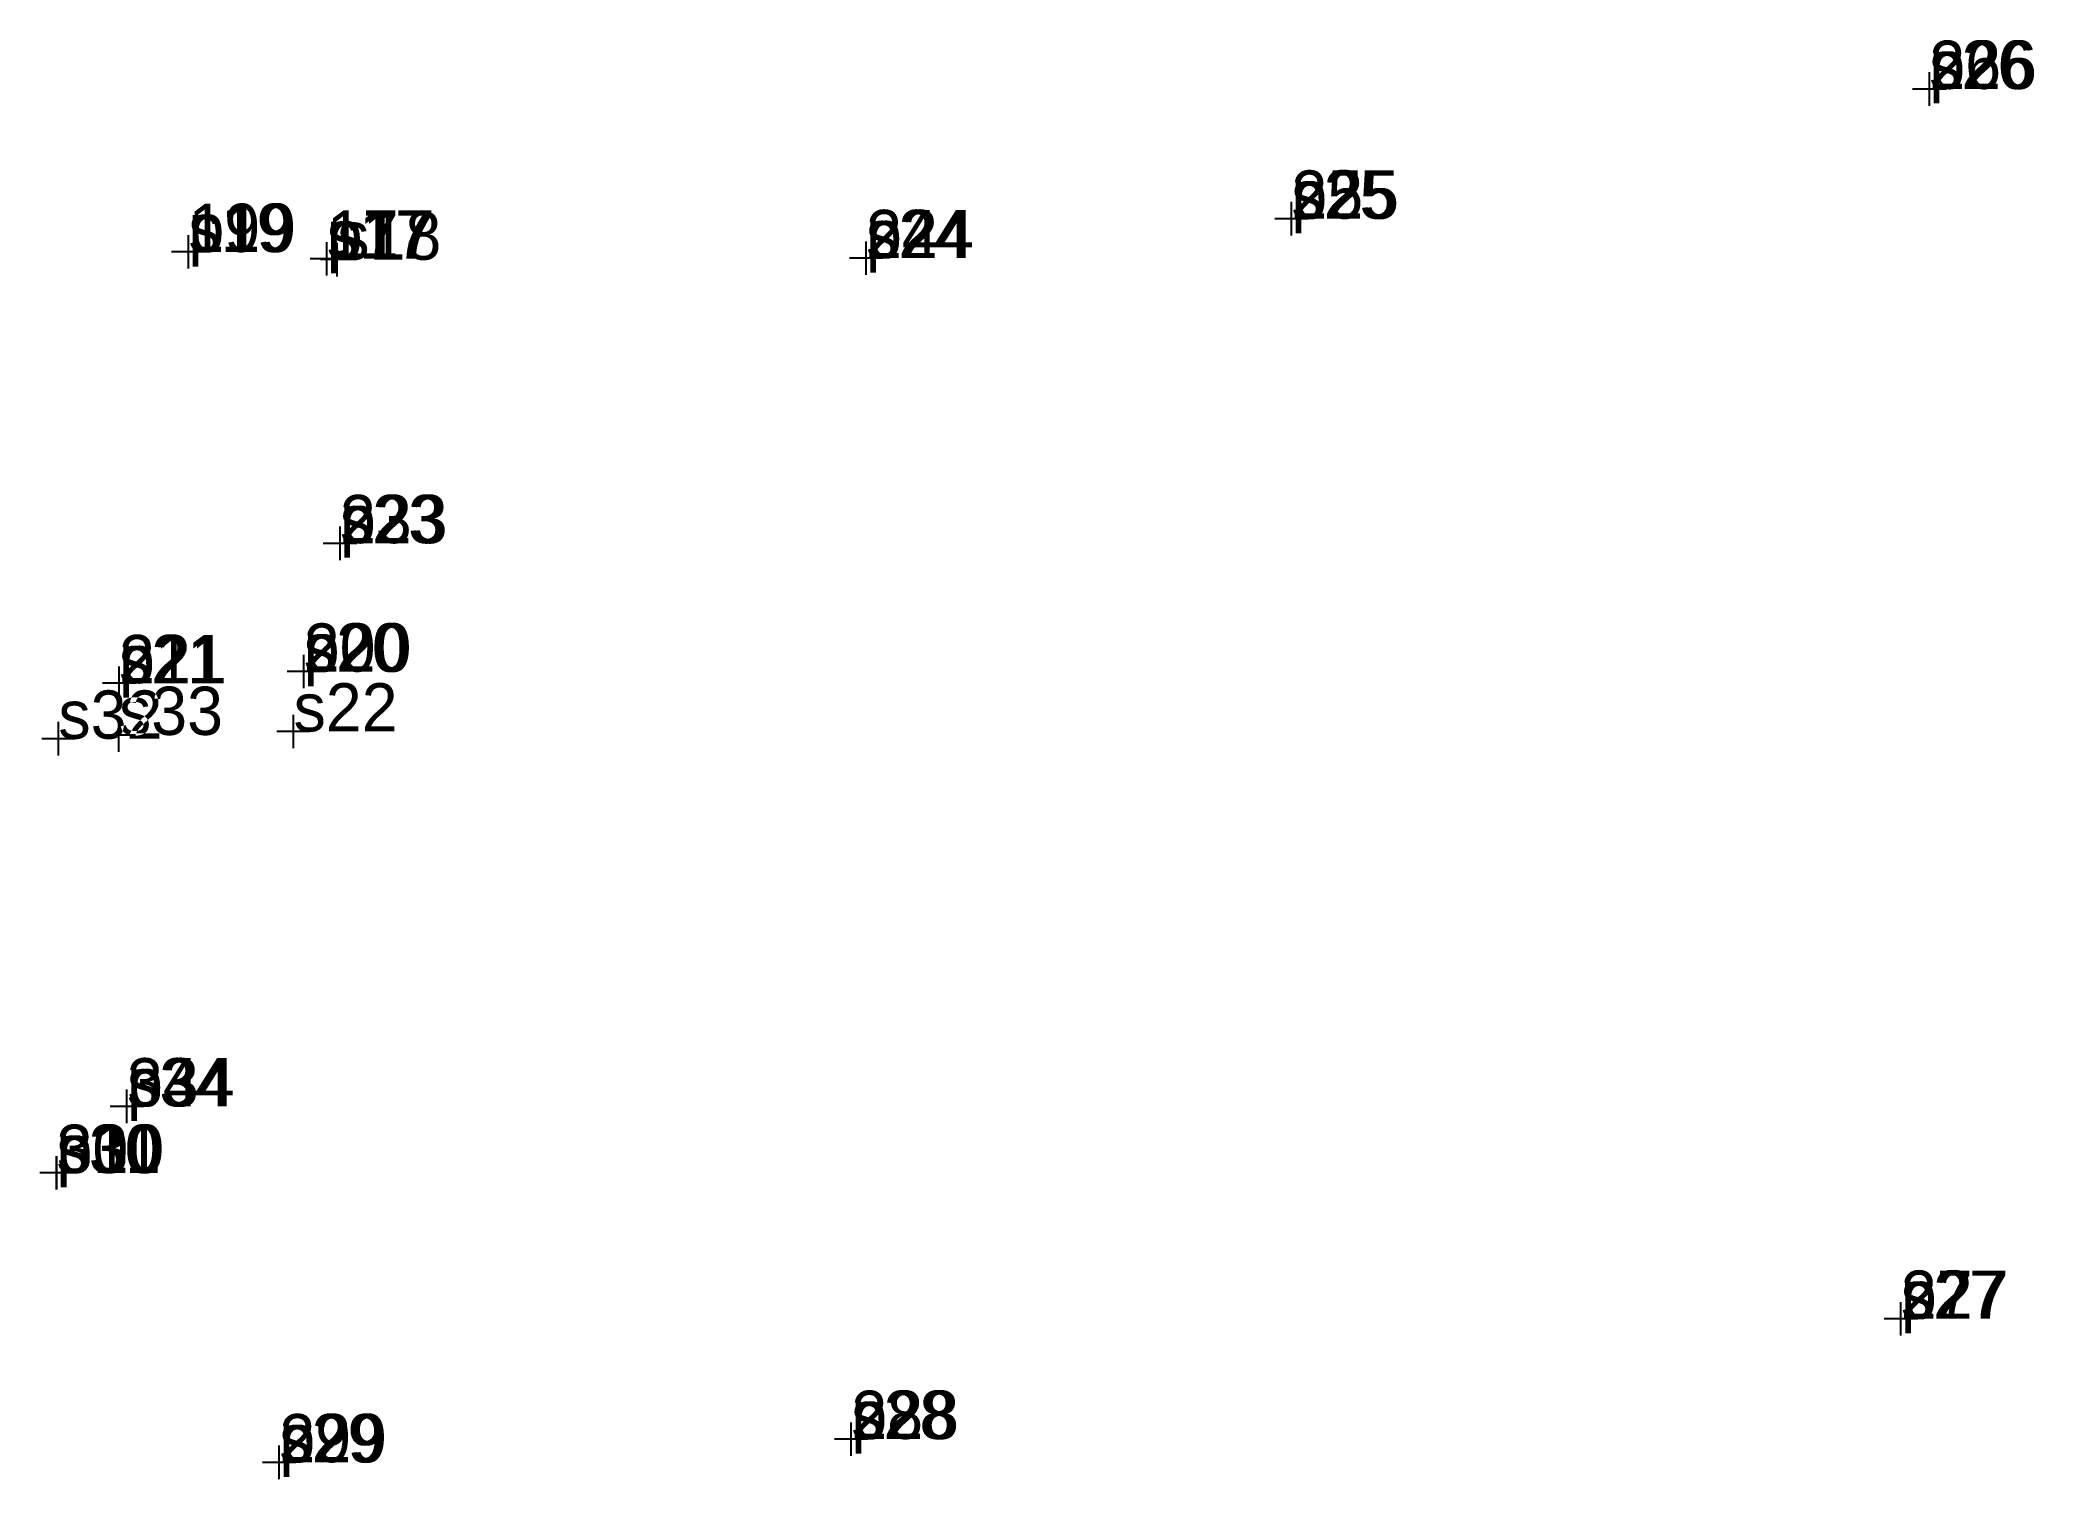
# Model space of a CAD drawing. Extents: x 534703 to 556288, y 1828073 to 1851661.
# Drawn here: x 550714.6 to 550789, y 1838049.8 to 1838103.5 of the extents above; entities that cross this region are included whole.
import ezdxf

# ---------------------------------------------------------------- set-up
doc = ezdxf.new("R2010")
doc.units = 0
doc.layers.add('Level 12', color=7, linetype='Continuous')
doc.layers.add('Level 7', color=7, linetype='Continuous')

msp = doc.modelspace()

# ---------------------------------------------------------------- texts
at = {"layer": 'Level 12'}
for s, p in [('s26', (550785.1, 1838101.68)), ('26', (550785.1, 1838101.68)), ('26', (550785.1, 1838101.68)), ('p26', (550785.1, 1838101.68)), ('p26', (550785.1, 1838101.68)), ('p26', (550785.1, 1838101.68)), ('p26', (550785.1, 1838101.68)), ('p26', (550785.1, 1838101.68)), ('p26', (550785.1, 1838101.68)), ('p26', (550785.1, 1838101.68)), ('p26', (550785.1, 1838101.68)), ('s25', (550761.31, 1838096.84)), ('25', (550761.31, 1838096.84)), ('25', (550761.31, 1838096.84)), ('p25', (550761.31, 1838096.84)), ('p25', (550761.31, 1838096.84)), ('p25', (550761.31, 1838096.84)), ('p25', (550761.31, 1838096.84)), ('p25', (550761.31, 1838096.84)), ('p25', (550761.31, 1838096.84)), ('p25', (550761.31, 1838096.84)), ('p25', (550761.31, 1838096.84)), ('s19', (550720.18, 1838095.6)), ('p19', (550720.18, 1838095.6)), ('p19', (550720.18, 1838095.6)), ('p19', (550720.18, 1838095.6)), ('p19', (550720.18, 1838095.6)), ('p19', (550720.18, 1838095.6)), ('p19', (550720.18, 1838095.6)), ('p19', (550720.18, 1838095.6)), ('p19', (550720.18, 1838095.6)), ('19', (550720.18, 1838095.6)), ('19', (550720.18, 1838095.6)), ('s17', (550725.34, 1838095.35)), ('p17', (550725.34, 1838095.35)), ('p17', (550725.34, 1838095.35)), ('p17', (550725.34, 1838095.35)), ('p17', (550725.34, 1838095.35)), ('p17', (550725.34, 1838095.35)), ('p17', (550725.34, 1838095.35)), ('p17', (550725.34, 1838095.35)), ('p17', (550725.34, 1838095.35)), ('17', (550725.34, 1838095.35)), ('17', (550725.34, 1838095.35)), ('s18', (550725.73, 1838095.31)), ('p18', (550725.73, 1838095.31)), ('p18', (550725.73, 1838095.31)), ('p18', (550725.73, 1838095.31)), ('p18', (550725.73, 1838095.31)), ('p18', (550725.73, 1838095.31)), ('p18', (550725.73, 1838095.31)), ('p18', (550725.73, 1838095.31)), ('p18', (550725.73, 1838095.31)), ('18', (550725.73, 1838095.31)), ('18', (550725.73, 1838095.31)), ('s24', (550745.45, 1838095.37)), ('24', (550745.45, 1838095.37)), ('24', (550745.45, 1838095.37)), ('p24', (550745.45, 1838095.37)), ('p24', (550745.45, 1838095.37)), ('p24', (550745.45, 1838095.37)), ('p24', (550745.45, 1838095.37)), ('p24', (550745.45, 1838095.37)), ('p24', (550745.45, 1838095.37)), ('p24', (550745.45, 1838095.37)), ('p24', (550745.45, 1838095.37)), ('s23', (550725.83, 1838084.74)), ('23', (550725.83, 1838084.74)), ('23', (550725.83, 1838084.74)), ('p23', (550725.83, 1838084.74)), ('p23', (550725.83, 1838084.74)), ('p23', (550725.83, 1838084.74)), ('p23', (550725.83, 1838084.74)), ('p23', (550725.83, 1838084.74)), ('p23', (550725.83, 1838084.74)), ('p23', (550725.83, 1838084.74)), ('p23', (550725.83, 1838084.74)), ('s20', (550724.48, 1838079.95)), ('20', (550724.48, 1838079.95)), ('20', (550724.48, 1838079.95)), ('p20', (550724.48, 1838079.95)), ('p20', (550724.48, 1838079.95)), ('p20', (550724.48, 1838079.95)), ('p20', (550724.48, 1838079.95)), ('p20', (550724.48, 1838079.95)), ('p20', (550724.48, 1838079.95)), ('p20', (550724.48, 1838079.95)), ('p20', (550724.48, 1838079.95)), ('s21', (550717.59, 1838079.52)), ('21', (550717.59, 1838079.52)), ('21', (550717.59, 1838079.52)), ('p21', (550717.59, 1838079.52)), ('p21', (550717.59, 1838079.52)), ('p21', (550717.59, 1838079.52)), ('p21', (550717.59, 1838079.52)), ('p21', (550717.59, 1838079.52)), ('p21', (550717.59, 1838079.52)), ('p21', (550717.59, 1838079.52)), ('p21', (550717.59, 1838079.52)), ('s33', (550717.59, 1838077.59)), ('33', (550717.59, 1838077.59)), ('33', (550717.59, 1838077.59)), ('p33', (550717.59, 1838077.59)), ('p33', (550717.59, 1838077.59)), ('p33', (550717.59, 1838077.59)), ('p33', (550717.59, 1838077.59)), ('p33', (550717.59, 1838077.59)), ('p33', (550717.59, 1838077.59)), ('p33', (550717.59, 1838077.59)), ('p33', (550717.59, 1838077.59)), ('s22', (550724.1, 1838077.72)), ('22', (550724.1, 1838077.72)), ('22', (550724.1, 1838077.72)), ('p22', (550724.1, 1838077.72)), ('p22', (550724.1, 1838077.72)), ('p22', (550724.1, 1838077.72)), ('p22', (550724.1, 1838077.72)), ('p22', (550724.1, 1838077.72)), ('p22', (550724.1, 1838077.72)), ('p22', (550724.1, 1838077.72)), ('p22', (550724.1, 1838077.72)), ('s32', (550715.33, 1838077.45)), ('32', (550715.33, 1838077.45)), ('32', (550715.33, 1838077.45)), ('p32', (550715.33, 1838077.45)), ('p32', (550715.33, 1838077.45)), ('p32', (550715.33, 1838077.45)), ('p32', (550715.33, 1838077.45)), ('p32', (550715.33, 1838077.45)), ('p32', (550715.33, 1838077.45)), ('p32', (550715.33, 1838077.45)), ('p32', (550715.33, 1838077.45)), ('s34', (550717.89, 1838063.74)), ('34', (550717.89, 1838063.74)), ('34', (550717.89, 1838063.74)), ('p34', (550717.89, 1838063.74)), ('p34', (550717.89, 1838063.74)), ('p34', (550717.89, 1838063.74)), ('p34', (550717.89, 1838063.74)), ('p34', (550717.89, 1838063.74)), ('p34', (550717.89, 1838063.74)), ('p34', (550717.89, 1838063.74)), ('p34', (550717.89, 1838063.74)), ('s30', (550715.26, 1838061.26)), ('s31', (550715.27, 1838061.26)), ('30', (550715.26, 1838061.26)), ('30', (550715.26, 1838061.26)), ('31', (550715.27, 1838061.26)), ('31', (550715.27, 1838061.26)), ('p30', (550715.26, 1838061.26)), ('p30', (550715.26, 1838061.26)), ('p30', (550715.26, 1838061.26)), ('p30', (550715.26, 1838061.26)), ('p30', (550715.26, 1838061.26)), ('p30', (550715.26, 1838061.26)), ('p30', (550715.26, 1838061.26)), ('p30', (550715.26, 1838061.26)), ('p31', (550715.27, 1838061.26)), ('p31', (550715.27, 1838061.26)), ('p31', (550715.27, 1838061.26)), ('p31', (550715.27, 1838061.26)), ('p31', (550715.27, 1838061.26)), ('p31', (550715.27, 1838061.26)), ('p31', (550715.27, 1838061.26)), ('p31', (550715.27, 1838061.26)), ('s27', (550784.04, 1838055.82)), ('27', (550784.04, 1838055.82)), ('27', (550784.04, 1838055.82)), ('p27', (550784.04, 1838055.82)), ('p27', (550784.04, 1838055.82)), ('p27', (550784.04, 1838055.82)), ('p27', (550784.04, 1838055.82)), ('p27', (550784.04, 1838055.82)), ('p27', (550784.04, 1838055.82)), ('p27', (550784.04, 1838055.82)), ('p27', (550784.04, 1838055.82)), ('s28', (550744.9, 1838051.34)), ('28', (550744.9, 1838051.34)), ('28', (550744.9, 1838051.34)), ('p28', (550744.9, 1838051.34)), ('p28', (550744.9, 1838051.34)), ('p28', (550744.9, 1838051.34)), ('p28', (550744.9, 1838051.34)), ('p28', (550744.9, 1838051.34)), ('p28', (550744.9, 1838051.34)), ('p28', (550744.9, 1838051.34)), ('p28', (550744.9, 1838051.34)), ('s29', (550723.57, 1838050.47)), ('29', (550723.57, 1838050.47)), ('29', (550723.57, 1838050.47)), ('p29', (550723.57, 1838050.47)), ('p29', (550723.57, 1838050.47)), ('p29', (550723.57, 1838050.47)), ('p29', (550723.57, 1838050.47)), ('p29', (550723.57, 1838050.47)), ('p29', (550723.57, 1838050.47)), ('p29', (550723.57, 1838050.47)), ('p29', (550723.57, 1838050.47))]:
    msp.add_text(s, height=1.8, dxfattribs=at).set_placement(p)

# ---------------------------------------------------------------- linework, layer by layer
at = {"layer": 'Level 7'}
for p, q in [((550785.727, 1838101.675), (550784.479, 1838101.675)), ((550785.727, 1838101.675), (550784.479, 1838101.675)), ((550785.727, 1838101.675), (550784.479, 1838101.675)), ((550785.103, 1838101.051), (550785.103, 1838102.299)), ((550785.103, 1838101.051), (550785.103, 1838102.299)), ((550785.103, 1838101.051), (550785.103, 1838102.299)), ((550785.103, 1838101.675), (550785.103, 1838101.675)), ((550785.103, 1838101.675), (550785.103, 1838101.675)), ((550785.103, 1838101.675), (550785.103, 1838101.675)), ((550785.103, 1838101.675), (550785.103, 1838101.675)), ((550785.103, 1838101.675), (550785.103, 1838101.675)), ((550785.103, 1838101.675), (550785.103, 1838101.675)), ((550785.103, 1838101.675), (550785.103, 1838101.675)), ((550785.103, 1838101.675), (550785.103, 1838101.675)), ((550761.314, 1838096.216), (550761.314, 1838097.464)), ((550761.314, 1838096.216), (550761.314, 1838097.464)), ((550761.314, 1838096.216), (550761.314, 1838097.464)), ((550761.938, 1838096.84), (550760.69, 1838096.84)), ((550761.938, 1838096.84), (550760.69, 1838096.84)), ((550761.938, 1838096.84), (550760.69, 1838096.84)), ((550761.314, 1838096.84), (550761.314, 1838096.84)), ((550761.314, 1838096.84), (550761.314, 1838096.84)), ((550761.314, 1838096.84), (550761.314, 1838096.84)), ((550761.314, 1838096.84), (550761.314, 1838096.84)), ((550761.314, 1838096.84), (550761.314, 1838096.84)), ((550761.314, 1838096.84), (550761.314, 1838096.84)), ((550761.314, 1838096.84), (550761.314, 1838096.84)), ((550761.314, 1838096.84), (550761.314, 1838096.84)), ((550720.178, 1838094.978), (550720.178, 1838096.226)), ((550720.178, 1838094.978), (550720.178, 1838096.226)), ((550720.178, 1838094.978), (550720.178, 1838096.226)), ((550725.343, 1838094.722), (550725.343, 1838095.97)), ((550725.343, 1838094.722), (550725.343, 1838095.97)), ((550725.343, 1838094.722), (550725.343, 1838095.97)), ((550725.732, 1838094.689), (550725.732, 1838095.937)), ((550725.732, 1838094.689), (550725.732, 1838095.937)), ((550725.732, 1838094.689), (550725.732, 1838095.937)), ((550745.454, 1838094.744), (550745.454, 1838095.992)), ((550745.454, 1838094.744), (550745.454, 1838095.992)), ((550745.454, 1838094.744), (550745.454, 1838095.992)), ((550720.802, 1838095.602), (550719.554, 1838095.602)), ((550720.802, 1838095.602), (550719.554, 1838095.602)), ((550720.802, 1838095.602), (550719.554, 1838095.602)), ((550720.178, 1838095.602), (550720.178, 1838095.602)), ((550720.178, 1838095.602), (550720.178, 1838095.602)), ((550720.178, 1838095.602), (550720.178, 1838095.602)), ((550720.178, 1838095.602), (550720.178, 1838095.602)), ((550720.178, 1838095.602), (550720.178, 1838095.602)), ((550720.178, 1838095.602), (550720.178, 1838095.602)), ((550720.178, 1838095.602), (550720.178, 1838095.602)), ((550720.178, 1838095.602), (550720.178, 1838095.602)), ((550725.967, 1838095.346), (550724.719, 1838095.346)), ((550725.967, 1838095.346), (550724.719, 1838095.346)), ((550725.967, 1838095.346), (550724.719, 1838095.346)), ((550726.356, 1838095.313), (550725.108, 1838095.313)), ((550726.356, 1838095.313), (550725.108, 1838095.313)), ((550726.356, 1838095.313), (550725.108, 1838095.313)), ((550725.343, 1838095.346), (550725.343, 1838095.346)), ((550725.343, 1838095.346), (550725.343, 1838095.346)), ((550725.343, 1838095.346), (550725.343, 1838095.346)), ((550725.343, 1838095.346), (550725.343, 1838095.346)), ((550725.343, 1838095.346), (550725.343, 1838095.346)), ((550725.343, 1838095.346), (550725.343, 1838095.346)), ((550725.343, 1838095.346), (550725.343, 1838095.346)), ((550725.343, 1838095.346), (550725.343, 1838095.346)), ((550725.732, 1838095.313), (550725.732, 1838095.313)), ((550725.732, 1838095.313), (550725.732, 1838095.313)), ((550725.732, 1838095.313), (550725.732, 1838095.313)), ((550725.732, 1838095.313), (550725.732, 1838095.313)), ((550725.732, 1838095.313), (550725.732, 1838095.313)), ((550725.732, 1838095.313), (550725.732, 1838095.313)), ((550725.732, 1838095.313), (550725.732, 1838095.313)), ((550725.732, 1838095.313), (550725.732, 1838095.313)), ((550746.078, 1838095.368), (550744.83, 1838095.368)), ((550746.078, 1838095.368), (550744.83, 1838095.368)), ((550746.078, 1838095.368), (550744.83, 1838095.368)), ((550745.454, 1838095.368), (550745.454, 1838095.368)), ((550745.454, 1838095.368), (550745.454, 1838095.368)), ((550745.454, 1838095.368), (550745.454, 1838095.368)), ((550745.454, 1838095.368), (550745.454, 1838095.368)), ((550745.454, 1838095.368), (550745.454, 1838095.368)), ((550745.454, 1838095.368), (550745.454, 1838095.368)), ((550745.454, 1838095.368), (550745.454, 1838095.368)), ((550745.454, 1838095.368), (550745.454, 1838095.368)), ((550725.833, 1838084.111), (550725.833, 1838085.359)), ((550725.833, 1838084.111), (550725.833, 1838085.359)), ((550725.833, 1838084.111), (550725.833, 1838085.359)), ((550726.457, 1838084.735), (550725.209, 1838084.735)), ((550726.457, 1838084.735), (550725.209, 1838084.735)), ((550726.457, 1838084.735), (550725.209, 1838084.735)), ((550725.833, 1838084.735), (550725.833, 1838084.735)), ((550725.833, 1838084.735), (550725.833, 1838084.735)), ((550725.833, 1838084.735), (550725.833, 1838084.735)), ((550725.833, 1838084.735), (550725.833, 1838084.735)), ((550725.833, 1838084.735), (550725.833, 1838084.735)), ((550725.833, 1838084.735), (550725.833, 1838084.735)), ((550725.833, 1838084.735), (550725.833, 1838084.735)), ((550725.833, 1838084.735), (550725.833, 1838084.735)), ((550717.594, 1838078.896), (550717.594, 1838080.144)), ((550717.594, 1838078.896), (550717.594, 1838080.144)), ((550717.594, 1838078.896), (550717.594, 1838080.144)), ((550724.483, 1838079.329), (550724.483, 1838080.577)), ((550724.483, 1838079.329), (550724.483, 1838080.577)), ((550724.483, 1838079.329), (550724.483, 1838080.577)), ((550718.218, 1838079.52), (550716.97, 1838079.52)), ((550718.218, 1838079.52), (550716.97, 1838079.52)), ((550718.218, 1838079.52), (550716.97, 1838079.52)), ((550717.594, 1838079.52), (550717.594, 1838079.52)), ((550717.594, 1838079.52), (550717.594, 1838079.52)), ((550717.594, 1838079.52), (550717.594, 1838079.52)), ((550717.594, 1838079.52), (550717.594, 1838079.52)), ((550717.594, 1838079.52), (550717.594, 1838079.52)), ((550717.594, 1838079.52), (550717.594, 1838079.52)), ((550717.594, 1838079.52), (550717.594, 1838079.52)), ((550717.594, 1838079.52), (550717.594, 1838079.52)), ((550725.107, 1838079.953), (550723.859, 1838079.953)), ((550725.107, 1838079.953), (550723.859, 1838079.953)), ((550725.107, 1838079.953), (550723.859, 1838079.953)), ((550724.483, 1838079.953), (550724.483, 1838079.953)), ((550724.483, 1838079.953), (550724.483, 1838079.953)), ((550724.483, 1838079.953), (550724.483, 1838079.953)), ((550724.483, 1838079.953), (550724.483, 1838079.953)), ((550724.483, 1838079.953), (550724.483, 1838079.953)), ((550724.483, 1838079.953), (550724.483, 1838079.953)), ((550724.483, 1838079.953), (550724.483, 1838079.953)), ((550724.483, 1838079.953), (550724.483, 1838079.953)), ((550715.333, 1838076.826), (550715.333, 1838078.074)), ((550715.333, 1838076.826), (550715.333, 1838078.074)), ((550715.333, 1838076.826), (550715.333, 1838078.074)), ((550717.586, 1838076.963), (550717.586, 1838078.211)), ((550717.586, 1838076.963), (550717.586, 1838078.211)), ((550717.586, 1838076.963), (550717.586, 1838078.211)), ((550724.096, 1838077.093), (550724.096, 1838078.341)), ((550724.096, 1838077.093), (550724.096, 1838078.341)), ((550724.096, 1838077.093), (550724.096, 1838078.341)), ((550715.957, 1838077.45), (550714.709, 1838077.45)), ((550715.957, 1838077.45), (550714.709, 1838077.45)), ((550715.957, 1838077.45), (550714.709, 1838077.45)), ((550715.333, 1838077.45), (550715.333, 1838077.45)), ((550715.333, 1838077.45), (550715.333, 1838077.45)), ((550715.333, 1838077.45), (550715.333, 1838077.45)), ((550715.333, 1838077.45), (550715.333, 1838077.45)), ((550715.333, 1838077.45), (550715.333, 1838077.45)), ((550715.333, 1838077.45), (550715.333, 1838077.45)), ((550715.333, 1838077.45), (550715.333, 1838077.45)), ((550715.333, 1838077.45), (550715.333, 1838077.45)), ((550718.21, 1838077.587), (550716.962, 1838077.587)), ((550718.21, 1838077.587), (550716.962, 1838077.587)), ((550718.21, 1838077.587), (550716.962, 1838077.587)), ((550717.586, 1838077.587), (550717.586, 1838077.587)), ((550717.586, 1838077.587), (550717.586, 1838077.587)), ((550717.586, 1838077.587), (550717.586, 1838077.587)), ((550717.586, 1838077.587), (550717.586, 1838077.587)), ((550717.586, 1838077.587), (550717.586, 1838077.587)), ((550717.586, 1838077.587), (550717.586, 1838077.587)), ((550717.586, 1838077.587), (550717.586, 1838077.587)), ((550717.586, 1838077.587), (550717.586, 1838077.587)), ((550724.72, 1838077.717), (550723.472, 1838077.717)), ((550724.72, 1838077.717), (550723.472, 1838077.717)), ((550724.72, 1838077.717), (550723.472, 1838077.717)), ((550724.096, 1838077.717), (550724.096, 1838077.717)), ((550724.096, 1838077.717), (550724.096, 1838077.717)), ((550724.096, 1838077.717), (550724.096, 1838077.717)), ((550724.096, 1838077.717), (550724.096, 1838077.717)), ((550724.096, 1838077.717), (550724.096, 1838077.717)), ((550724.096, 1838077.717), (550724.096, 1838077.717)), ((550724.096, 1838077.717), (550724.096, 1838077.717)), ((550724.096, 1838077.717), (550724.096, 1838077.717)), ((550718.512, 1838063.742), (550717.264, 1838063.742)), ((550718.512, 1838063.742), (550717.264, 1838063.742)), ((550718.512, 1838063.742), (550717.264, 1838063.742)), ((550717.888, 1838063.118), (550717.888, 1838064.366)), ((550717.888, 1838063.118), (550717.888, 1838064.366)), ((550717.888, 1838063.118), (550717.888, 1838064.366)), ((550717.888, 1838063.742), (550717.888, 1838063.742)), ((550717.888, 1838063.742), (550717.888, 1838063.742)), ((550717.888, 1838063.742), (550717.888, 1838063.742)), ((550717.888, 1838063.742), (550717.888, 1838063.742)), ((550717.888, 1838063.742), (550717.888, 1838063.742)), ((550717.888, 1838063.742), (550717.888, 1838063.742)), ((550717.888, 1838063.742), (550717.888, 1838063.742)), ((550717.888, 1838063.742), (550717.888, 1838063.742)), ((550715.265, 1838060.636), (550715.265, 1838061.884)), ((550715.265, 1838060.636), (550715.265, 1838061.884)), ((550715.265, 1838060.636), (550715.265, 1838061.884)), ((550715.269, 1838060.64), (550715.269, 1838061.888)), ((550715.269, 1838060.64), (550715.269, 1838061.888)), ((550715.269, 1838060.64), (550715.269, 1838061.888)), ((550715.889, 1838061.26), (550714.641, 1838061.26)), ((550715.889, 1838061.26), (550714.641, 1838061.26)), ((550715.889, 1838061.26), (550714.641, 1838061.26)), ((550715.893, 1838061.264), (550714.645, 1838061.264)), ((550715.893, 1838061.264), (550714.645, 1838061.264)), ((550715.893, 1838061.264), (550714.645, 1838061.264)), ((550715.265, 1838061.26), (550715.265, 1838061.26)), ((550715.265, 1838061.26), (550715.265, 1838061.26)), ((550715.265, 1838061.26), (550715.265, 1838061.26)), ((550715.265, 1838061.26), (550715.265, 1838061.26)), ((550715.265, 1838061.26), (550715.265, 1838061.26)), ((550715.265, 1838061.26), (550715.265, 1838061.26)), ((550715.265, 1838061.26), (550715.265, 1838061.26)), ((550715.265, 1838061.26), (550715.265, 1838061.26)), ((550715.269, 1838061.264), (550715.269, 1838061.264)), ((550715.269, 1838061.264), (550715.269, 1838061.264)), ((550715.269, 1838061.264), (550715.269, 1838061.264)), ((550715.269, 1838061.264), (550715.269, 1838061.264)), ((550715.269, 1838061.264), (550715.269, 1838061.264)), ((550715.269, 1838061.264), (550715.269, 1838061.264)), ((550715.269, 1838061.264), (550715.269, 1838061.264)), ((550715.269, 1838061.264), (550715.269, 1838061.264)), ((550784.037, 1838055.193), (550784.037, 1838056.441)), ((550784.037, 1838055.193), (550784.037, 1838056.441)), ((550784.037, 1838055.193), (550784.037, 1838056.441)), ((550784.661, 1838055.817), (550783.413, 1838055.817)), ((550784.661, 1838055.817), (550783.413, 1838055.817)), ((550784.661, 1838055.817), (550783.413, 1838055.817)), ((550784.037, 1838055.817), (550784.037, 1838055.817)), ((550784.037, 1838055.817), (550784.037, 1838055.817)), ((550784.037, 1838055.817), (550784.037, 1838055.817)), ((550784.037, 1838055.817), (550784.037, 1838055.817)), ((550784.037, 1838055.817), (550784.037, 1838055.817)), ((550784.037, 1838055.817), (550784.037, 1838055.817)), ((550784.037, 1838055.817), (550784.037, 1838055.817)), ((550784.037, 1838055.817), (550784.037, 1838055.817)), ((550744.897, 1838050.712), (550744.897, 1838051.96)), ((550744.897, 1838050.712), (550744.897, 1838051.96)), ((550744.897, 1838050.712), (550744.897, 1838051.96)), ((550745.521, 1838051.336), (550744.273, 1838051.336)), ((550745.521, 1838051.336), (550744.273, 1838051.336)), ((550745.521, 1838051.336), (550744.273, 1838051.336)), ((550744.897, 1838051.336), (550744.897, 1838051.336)), ((550744.897, 1838051.336), (550744.897, 1838051.336)), ((550744.897, 1838051.336), (550744.897, 1838051.336)), ((550744.897, 1838051.336), (550744.897, 1838051.336)), ((550744.897, 1838051.336), (550744.897, 1838051.336)), ((550744.897, 1838051.336), (550744.897, 1838051.336)), ((550744.897, 1838051.336), (550744.897, 1838051.336)), ((550744.897, 1838051.336), (550744.897, 1838051.336)), ((550724.19, 1838050.467), (550722.942, 1838050.467)), ((550724.19, 1838050.467), (550722.942, 1838050.467)), ((550724.19, 1838050.467), (550722.942, 1838050.467)), ((550723.566, 1838049.843), (550723.566, 1838051.091)), ((550723.566, 1838049.843), (550723.566, 1838051.091)), ((550723.566, 1838049.843), (550723.566, 1838051.091)), ((550723.566, 1838050.467), (550723.566, 1838050.467)), ((550723.566, 1838050.467), (550723.566, 1838050.467)), ((550723.566, 1838050.467), (550723.566, 1838050.467)), ((550723.566, 1838050.467), (550723.566, 1838050.467)), ((550723.566, 1838050.467), (550723.566, 1838050.467)), ((550723.566, 1838050.467), (550723.566, 1838050.467)), ((550723.566, 1838050.467), (550723.566, 1838050.467)), ((550723.566, 1838050.467), (550723.566, 1838050.467))]:
    msp.add_line(p, q, dxfattribs=at)

msp.set_redraw_order([(e.dxf.handle, doc.entitydb.next_handle()) for e in msp.query("TEXT MTEXT ATTDEF DIMENSION ARC_DIMENSION")])  # texts and dimensions are drawn at this point

doc.saveas('drawing.dxf')
